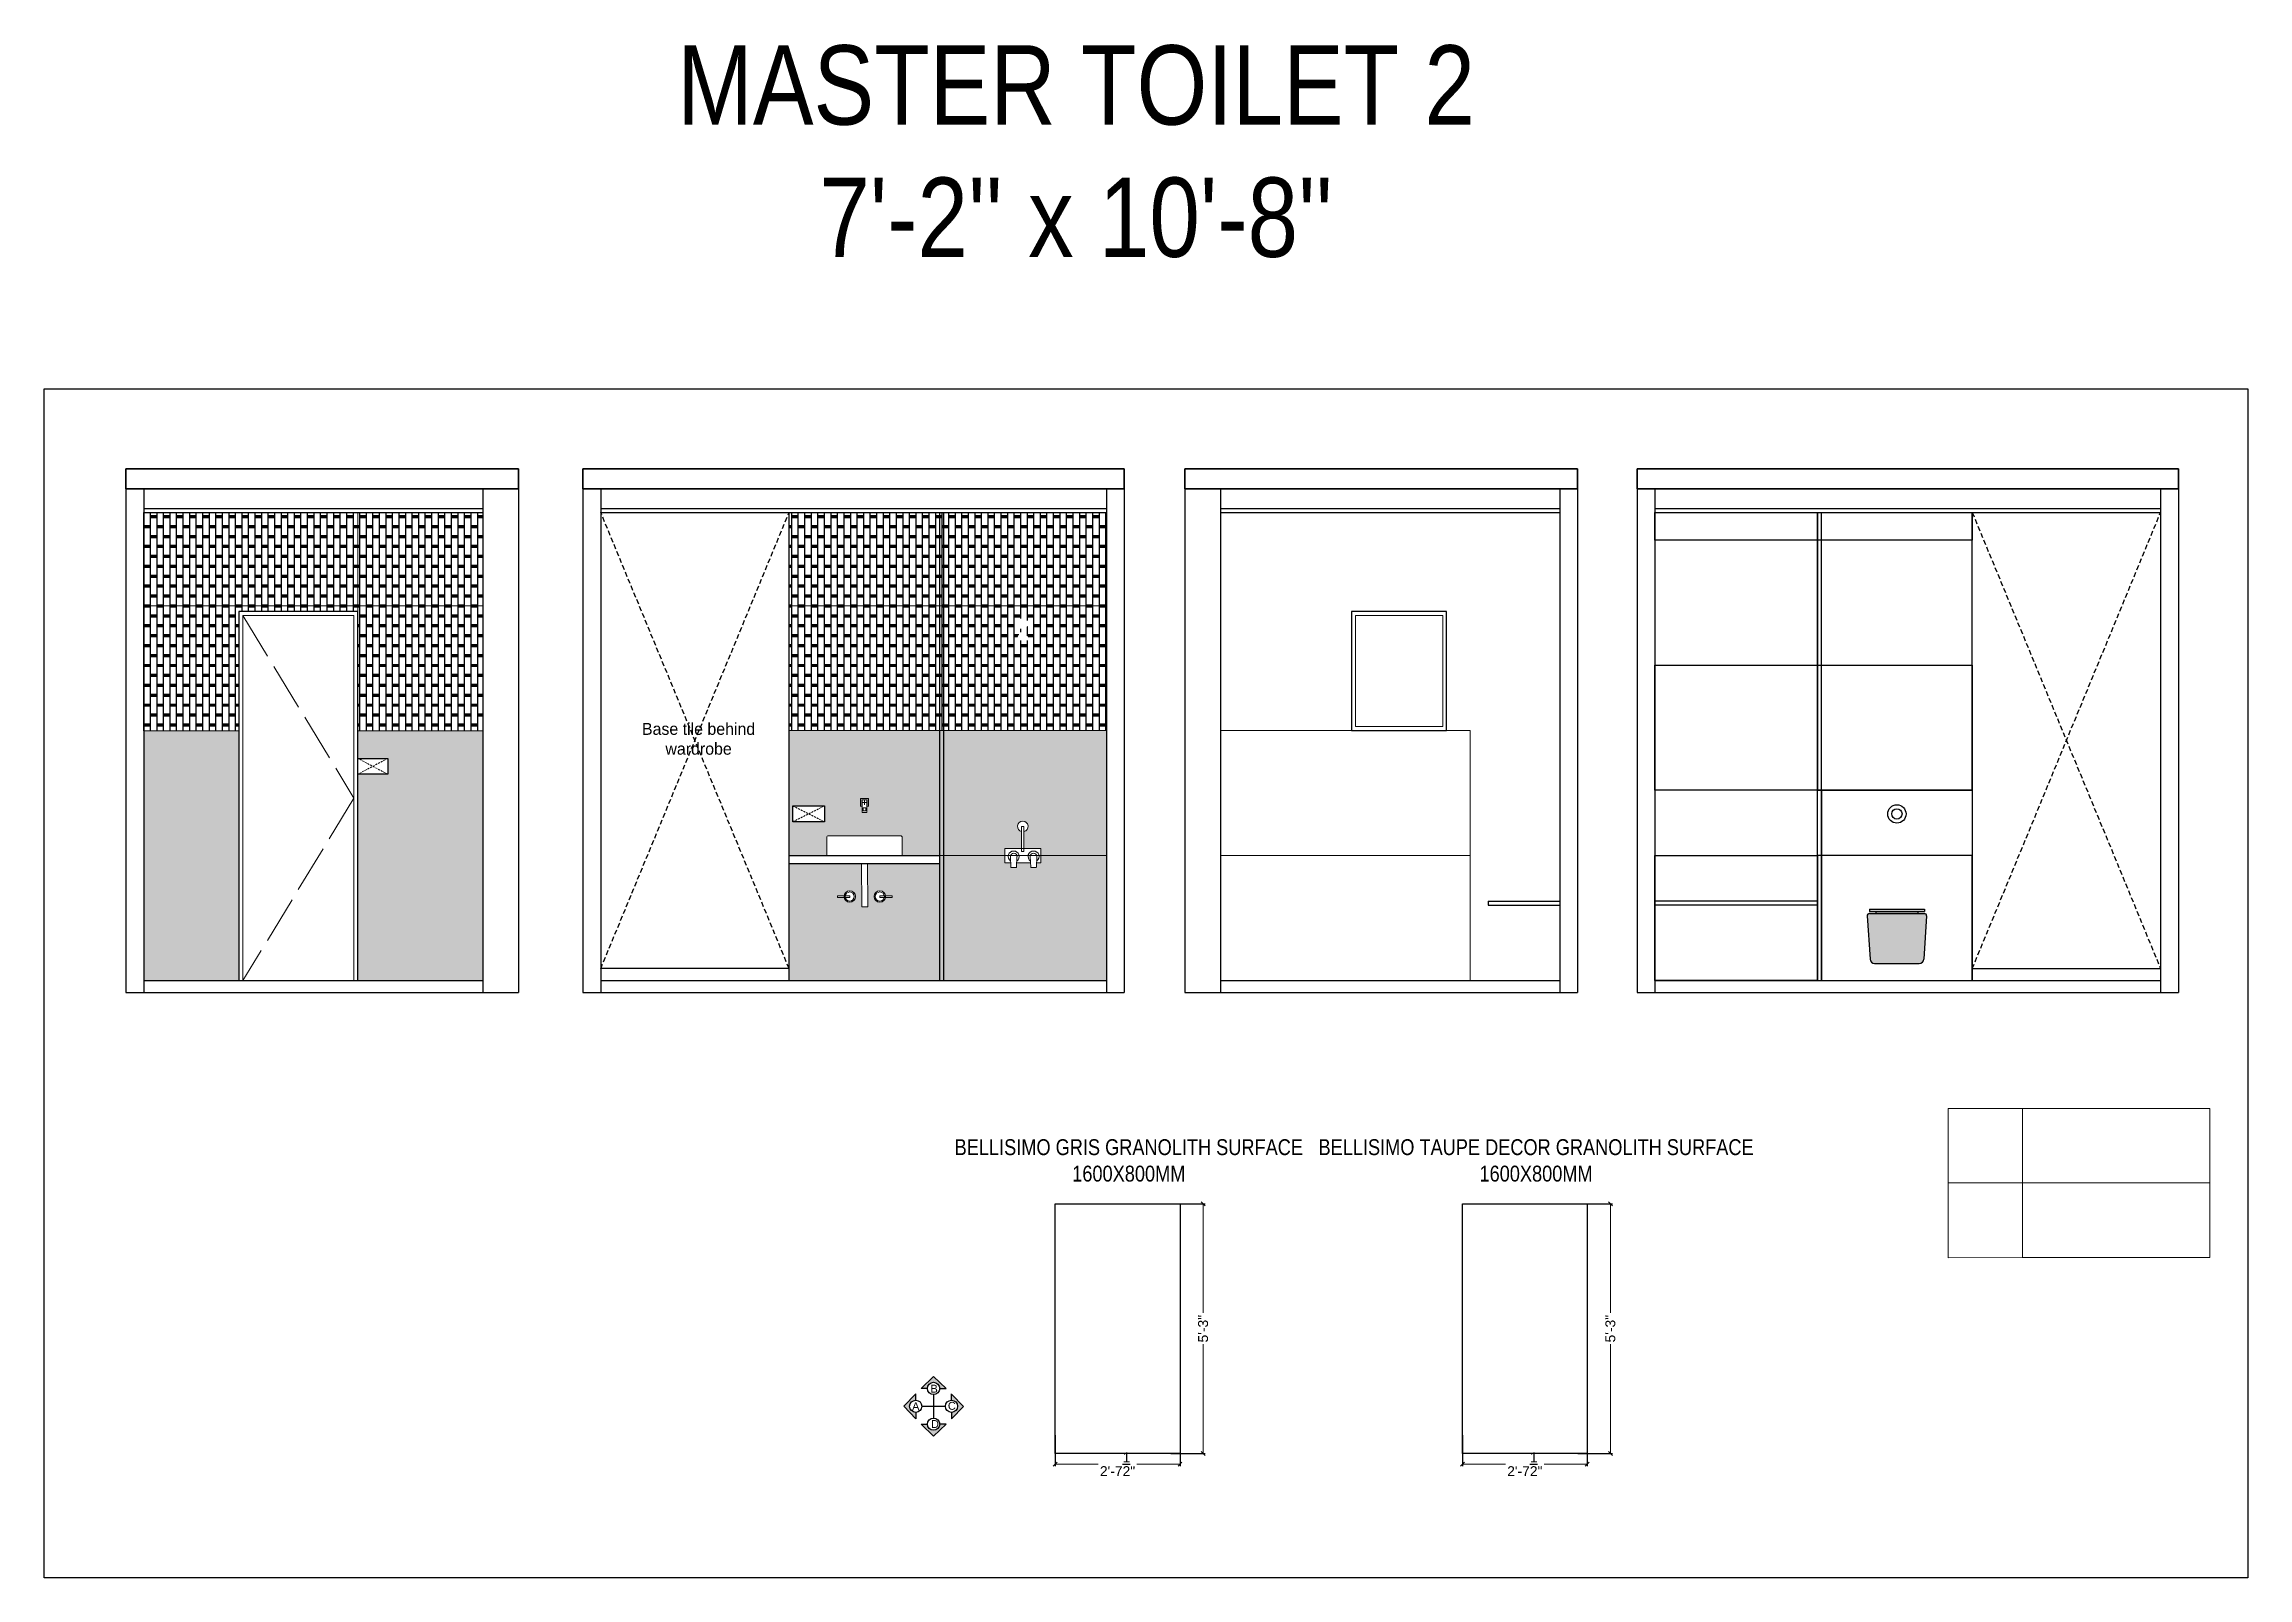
# Model space of a CAD drawing. Header units: millimetres. Extents: x 56222 to 3066687, y -650199 to -121287.
# Drawn here: x 149090 to 149646, y -185413 to -185026 of the extents above; entities that cross this region are included whole.
import ezdxf

# ---------------------------------------------------------------- set-up
doc = ezdxf.new("R2010")
doc.units = ezdxf.units.MM
doc.header["$MEASUREMENT"] = 0
doc.header["$PDMODE"] = 35
for name, pattern in [('ACAD_ISO02W100', [15, 12, -3]), ('DASHED', [0.75, 0.5, -0.25]), ('DASHED2', [0.375, 0.25, -0.125])]:
    doc.linetypes.add(name, pattern=pattern)
doc.layers.get('Defpoints').update_dxf_attribs({"color": 220})
for name, color, linetype, lineweight in [('dim05', 1, 'Continuous', 13), ('DIMENSIONS', 164, 'Continuous', 9), ('ELEC.', 5, 'Continuous', 20), ('FIRST FLOOR ( TEXT )', 7, 'Continuous', 9), ('Flooring', 253, 'Continuous', 30), ('FUR', 250, 'Continuous', 0), ('FURNITURE', 32, 'Continuous', 9), ('HACHA', 253, 'Continuous', 5), ('INT-MISCELLENOUS', 250, 'Continuous', 0), ('SECOND FLOOR ( TEXT )', 7, 'Continuous', 9), ('Text', 7, 'Continuous', 15), ('UTILITY', 48, 'Continuous', 9), ('wall', 7, 'Continuous', 30), ('XX~SLAB ( BEAM )~ ( DIM )', 7, 'Continuous', 9), ('XX~STR BEAM', 5, 'ACAD_ISO02W100', 9)]:
    doc.layers.add(name, color=color, linetype=linetype, lineweight=lineweight)
doc.layers.add('hatch', color=253, linetype='Continuous', lineweight=0, transparency=0.4)
doc.layers.add('SANIT', color=232, linetype='Continuous')
doc.layers.add('str coll', color=6, linetype='Continuous')
doc.styles.add('Arial', font='arial.ttf')
doc.styles.add("Cn_BT_0'-0", font='swissc.ttf')
doc.styles.add('DATE', font='swissc.ttf', dxfattribs={"height": 6.75})
doc.styles.add('KATHA', font='swissc.ttf')
doc.styles.get("Standard").update_dxf_attribs({"font": 'arial.ttf', "height": 6})
doc.dimstyles.new('ISO-25', dxfattribs={"dimtxt": 2.5, "dimasz": 1, "dimexe": 0.5, "dimexo": 1, "dimtad": 0, "dimdec": 1, "dimlunit": 4, "dimtxsty": 'Standard', "dimblk": 'OBLIQUE', "dimcen": 2.5, "dimclrd": 1, "dimclre": 1, "dimclrt": 5, "dimadec": 0, "dimazin": 0, "dimtfac": 1, "dimtdec": 1, "dimtmove": 0, "dimatfit": 3, "dimfxl": 1, "dimlwd": -1, "dimarcsym": 0})
pattern_1 = [(90, (-5360.7892, -4234.5419), (-1.65, 1e-16), []), (180, (-5360.7892, -4230.042), (-1.65, -2.5), [1.65, -1.65]), (180, (-5360.7892, -4230.542), (-1.65, -2.5), [1.65, -1.65]), (90, (-5361.0642, -4230.0419), (-1.65, 2.5), [-4.5, 0.5]), (90, (-5361.3392, -4230.0419), (-1.65, 2.5), [-4.5, 0.5]), (90, (-5361.6142, -4230.0419), (-1.65, 2.5), [-4.5, 0.5]), (90, (-5361.8892, -4230.0419), (-1.65, 2.5), [-4.5, 0.5]), (90, (-5362.1642, -4230.0419), (-1.65, 2.5), [-4.5, 0.5])]
pattern_2 = [(140, (-5360.7892, -4234.5419), (0.062752135, 0.7172601826), [0.075, -0.825]), (85, (-5360.7892, -4234.5419), (-0.7521921337, -0.1387513336), [0.06, -0.66]), (190.45144446, (-5360.78395, -4234.4821), (-0.689439991, 0.5785088467), [0.063740192, -0.701142112]), (136.1842, (-5360.9892, -4234.5419), (0.1655192808, 1.0672413307), [0.1125, -1.2375]), (186.6356355, (-5360.9754, -4234.4529), (-0.974118601, 0.9346619457), [0.095610342, -1.05171376]), (81.184164, (-5360.9892, -4234.5419), (-0.9741186003, 0.934661945), [0.09, -0.990000001]), (111, (-5360.9392, -4234.4419), (0.4026188907, 0.5969070521), [0.075, -0.825]), (56, (-5360.9392, -4234.4419), (-0.725150045, 0.243315332), [0.06, -0.66]), (161.45144474, (-5360.9056, -4234.3921), (-0.3225311528, 0.8402223767), [0.06374019, -0.701142112]), (127.5, (-5360.78918, -4234.54188), (-0.33289385383, 0.01215985532), [0, -0.652, 0, -0.67, 0, -0.6625]), (97.5, (-5360.7892, -4234.54188), (-0.3944117119, 0.26306953744), [0, -0.382, 0, -0.637, 0, -0.2525]), (57.5, (-5360.78918, -4234.76488), (0.02255487173, 0.53382243617), [0, -0.25, 0, -0.78, 0, -1.035]), (47.5, (-5360.7892, -4234.86488), (-0.1001049823, 0.5831861693), [0, -0.325, 0, -0.518, 0, -0.735])]

msp = doc.modelspace()

# ---------------------------------------------------------------- texts
at = {"layer": 'FIRST FLOOR ( TEXT )', "char_height": 4, "attachment_point": 5, "style": 'KATHA'}
for s, insert in [('BELLISIMO GRIS GRANOLITH SURFACE\\P1600X800MM', (149363.837, -185307.515)), ('BELLISIMO TAUPE DECOR GRANOLITH SURFACE\\P1600X800MM', (149466.522, -185307.515))]:
    msp.add_mtext(s, dxfattribs=dict(at, insert=insert))
at = {"layer": 'FUR', "lineweight": 20, "insert": (149236.001, -185197.229), "char_height": 3, "attachment_point": 1, "style": 'DATE'}
msp.add_mtext_dynamic_manual_height_columns('\\pxqc;{\\fCentury Gothic|b0|i0|c0|p34;Base tile behind wardrobe}', width=38.72533, gutter_width=1, heights=[0], dxfattribs=at)
at = {"layer": 'SECOND FLOOR ( TEXT )', "insert": (149350.556, -185053.234), "char_height": 20, "attachment_point": 5, "style": "Cn_BT_0'-0"}
msp.add_mtext("MASTER TOILET 2\\P7'-2'' x 10'-8''", dxfattribs=at)
at = {"layer": 'Text', "char_height": 1.983, "attachment_point": 1}
for s, insert in [('A', (149309.203, -185368.492)), ('B', (149313.834, -185364.037)), ('C', (149318.221, -185368.365)), ('D', (149313.966, -185372.95))]:
    msp.add_mtext_dynamic_manual_height_columns(s, width=4.36824, gutter_width=6.196, heights=[0], dxfattribs=dict(at, insert=insert))

# ---------------------------------------------------------------- blocks, each defined once
blk = doc.blocks.new('sda sdasd')
at = {"ltscale": 0.25, "true_color": 0xffffff}
h = blk.add_hatch(color=7, dxfattribs=at)
h.dxf.hatch_style = 1
h.paths.add_polyline_path([(46521.76, -32072.17, 0.433848), (46521.2, -32071.58), (46507.32, -32071.58, 0.433848), (46506.76, -32072.17), (46507.49, -32083.1, 0.394848), (46508.6, -32084.15), (46519.92, -32084.15, 0.394848), (46521.03, -32083.1)])
h.paths.add_polyline_path([(46521.2, -32070.46), (46507.32, -32070.46), (46507.32, -32071.02), (46521.2, -32071.02)])
h.paths.add_polyline_path([(46519.53, -32071.02), (46508.99, -32071.02), (46508.99, -32071.58), (46519.53, -32071.58)])
at = {"layer": 'SANIT'}
for p, q in [((46506.76, -32072.17), (46507.49, -32083.1)), ((46507.32, -32070.46), (46507.32, -32071.02)), ((46507.32, -32070.46), (46521.2, -32070.46)), ((46507.32, -32071.02), (46521.2, -32071.02)), ((46507.32, -32071.58), (46521.2, -32071.58)), ((46508.99, -32071.02), (46508.99, -32071.58)), ((46519.53, -32071.02), (46519.53, -32071.58)), ((46521.76, -32072.17), (46521.03, -32083.1)), ((46521.2, -32070.46), (46521.2, -32071.02)), ((46508.6, -32084.15), (46519.92, -32084.15))]:
    blk.add_line(p, q, dxfattribs=at)
for centre, radius, start, end in [((46507.32, -32072.14), 0.558, 90, 183.8141), ((46521.2, -32072.14), 0.558, 356.1859, 90), ((46508.6, -32083.03), 1.12, 183.8141, 270), ((46519.92, -32083.03), 1.12, 270, 356.1859)]:
    blk.add_arc(centre, radius, start, end, dxfattribs=at)
blk = doc.blocks.new('28')
at = {"layer": 'INT-MISCELLENOUS'}
for p, q in [((2734, 15226), (2801, 15226)), ((2734, 15158), (2734, 15225)), ((2747, 15158), (2734, 15158)), ((2744, 15215), (2744, 15169)), ((2744, 15214), (2744, 15170)), ((2791, 15215), (2745, 15215)), ((2745, 15214), (2745, 15170)), ((2746, 15213), (2745, 15191)), ((2745, 15190), (2745, 15169)), ((2745, 15169), (2745, 15169)), ((2745, 15169), (2747, 15169)), ((2790, 15215), (2746, 15215)), ((2790, 15215), (2746, 15215)), ((2746, 15213), (2748, 15212)), ((2746, 15168), (2747, 15168)), ((2746, 15168), (2747, 15168)), ((2789, 15213), (2747, 15213)), ((2747, 15166), (2747, 15105)), ((2748, 15212), (2748, 15105)), ((2788, 15192), (2748, 15192)), ((2756, 15143), (2756, 15122)), ((2778, 15145), (2758, 15145)), ((2758, 15120), (2778, 15120)), ((2763, 15192), (2773, 15192)), ((2768, 15212), (2768, 15172)), ((2780, 15122), (2780, 15143)), ((2788, 15212), (2790, 15213)), ((2788, 15105), (2788, 15212)), ((2789, 15169), (2790, 15169)), ((2789, 15168), (2791, 15168)), ((2789, 15168), (2790, 15168)), ((2789, 15168), (2790, 15168)), ((2789, 15105), (2789, 15166)), ((2801, 15158), (2789, 15158)), ((2791, 15191), (2790, 15213)), ((2790, 15169), (2790, 15169)), ((2791, 15170), (2791, 15214)), ((2791, 15169), (2791, 15190)), ((2792, 15169), (2792, 15215)), ((2792, 15170), (2792, 15214)), ((2802, 15225), (2802, 15158)), ((2788, 15104), (2748, 15104)), ((2748, 15104), (2748, 15104)), ((2788, 15104), (2788, 15104))]:
    blk.add_line(p, q, dxfattribs=at)
for centre, radius, start, end in [((2734, 15225), 0.5, 90, 180), ((2734, 15158), 0.5, 180, 270), ((2745, 15215), 0.5, 90, 180), ((2746, 15214), 1.75, 90, 180), ((2746, 15170), 1.75, 180, 270), ((2745, 15169), 0.5, 180, 270), ((2746, 15214), 1.54, 90, 180), ((2745, 15190), 0.5, 176.8709, 180.0001), ((2746, 15170), 1.54, 180, 270), ((2745, 15169), 0.5, 180.0001, 270), ((2747, 15213), 0.5, 90, 176.8709), ((2789, 15213), 0.5, 3.1291, 90), ((2790, 15214), 1.75, 0, 90), ((2790, 15214), 1.54, 0, 90), ((2790, 15170), 1.75, 270, 0), ((2790, 15170), 1.54, 270, 0), ((2790, 15169), 0.5, 270, 359.9999), ((2791, 15215), 0.5, 0, 90), ((2790, 15190), 0.5, 0, 3.1291), ((2791, 15169), 0.5, 270, 0), ((2801, 15225), 0.5, 0, 90), ((2801, 15158), 0.5, 270, 0), ((2748, 15105), 0.5, 180, 270), ((2788, 15105), 0.5, 270, 0)]:
    blk.add_arc(centre, radius, start, end, dxfattribs=at)
blk.add_ellipse((2789, 15166), major_axis=(0, -3.5), ratio=0.087489, start_param=4.267199, end_param=4.712542, dxfattribs=at)
for points, knots in [([(2747, 15169), (2747, 15169), (2747, 15169), (2747, 15169), (2747, 15168), (2747, 15167), (2747, 15167), (2747, 15166)], [0.1341546, 0.1341546, 0.1341546, 0.1341546, 0.2729105, 0.4084535, 0.5742392, 0.7712264, 1, 1, 1, 1]), ([(2756, 15143), (2756, 15143), (2756, 15144), (2756, 15144), (2757, 15145), (2757, 15145), (2758, 15145)], [0, 0, 0, 0, 0.263778, 0.516477, 0.767899, 1, 1, 1, 1]), ([(2758, 15120), (2757, 15120), (2757, 15120), (2756, 15121), (2756, 15122), (2756, 15122), (2756, 15122)], [0, 0, 0, 0, 0.263778, 0.516477, 0.767899, 1, 1, 1, 1]), ([(2778, 15145), (2778, 15145), (2779, 15145), (2780, 15144), (2780, 15144), (2780, 15143), (2780, 15143)], [0, 0, 0, 0, 0.263778, 0.516477, 0.767899, 1, 1, 1, 1]), ([(2780, 15122), (2780, 15122), (2780, 15121), (2780, 15121), (2779, 15120), (2778, 15120), (2778, 15120)], [0, 0, 0, 0, 0.263778, 0.516477, 0.767899, 1, 1, 1, 1]), ([(2789, 15168), (2789, 15168), (2789, 15168), (2789, 15169), (2789, 15169), (2789, 15169), (2789, 15169), (2789, 15169)], [0, 0, 0, 0, 0.01693, 0.2332864, 0.4356781, 0.6238469, 0.7791071, 0.7791071, 0.7791071, 0.7791071])]:
    blk.add_open_spline(points, degree=3, knots=knots, dxfattribs=at)
blk = doc.blocks.new('404COK-E')
for p, q in [((0.82, 0, 1), (0.7, -2.68, 1)), ((-0.82, 0, 1), (-0.7, -2.68, 1)), ((-0.57, -2.8, 1), (0.57, -2.8, 1))]:
    blk.add_line(p, q)
for centre, radius, start, end in [((0, 0, 1), 1.38, 304.096, 235.904), ((0, 0, 1), 0.824, 0, 180), ((-0.57, -2.68, 1), 0.125, 180, 270), ((0.57, -2.68, 1), 0.125, 270, 0)]:
    blk.add_arc(centre, radius, start, end)
blk = doc.blocks.new('_Oblique')
at = {"layer": 'wall', "color": 0, "lineweight": -2}
blk.add_line((-0.5, -0.5), (0.5, 0.5), dxfattribs=at)
blk = doc.blocks.new('*D775')
at = {"layer": 'Defpoints', "color": 0, "lineweight": 25, "transparency": 16777216}
for p in [(149373.4, -185318.42), (149373.4, -185381.37), (149382.58, -185381.37)]:
    blk.add_point(p, dxfattribs=at)
at = {"layer": 'dim05', "color": 1, "linetype": 'Continuous', "lineweight": -2, "transparency": 16777216}
for p, q in [((149374.4, -185318.42), (149383.08, -185318.42)), ((149374.4, -185381.37), (149383.08, -185381.37))]:
    blk.add_line(p, q, dxfattribs=at)
at = {"layer": 'dim05', "color": 1, "linetype": 'Continuous', "transparency": 16777216}
for p, q in [((149382.58, -185318.42), (149382.58, -185345.95)), ((149382.58, -185381.37), (149382.58, -185353.84))]:
    blk.add_line(p, q, dxfattribs=at)
at = {"layer": 'dim05', "color": 1, "transparency": 16777216}
for p, rotation in [((149382.58, -185318.42), 90), ((149382.58, -185381.37), 270)]:
    blk.add_blockref('_Oblique', p, dxfattribs=dict(at, rotation=rotation))
at = {"layer": 'dim05', "color": 5, "lineweight": 25, "transparency": 16777216, "insert": (149382.58, -185349.9), "char_height": 2.5, "attachment_point": 5, "rotation": 90, "style": 'Arial'}
blk.add_mtext('5\'-3"', dxfattribs=at)
blk = doc.blocks.new('*D776')
at = {"layer": 'Defpoints', "color": 0, "lineweight": 25, "transparency": 16777216}
for p in [(149345.26, -185375.71), (149376.75, -185375.71), (149376.75, -185384.07)]:
    blk.add_point(p, dxfattribs=at)
at = {"layer": 'dim05', "color": 1, "linetype": 'Continuous', "lineweight": -2, "transparency": 16777216}
for p, q in [((149345.26, -185376.71), (149345.26, -185384.57)), ((149376.75, -185376.71), (149376.75, -185384.57))]:
    blk.add_line(p, q, dxfattribs=at)
at = {"layer": 'dim05', "color": 1, "linetype": 'Continuous', "transparency": 16777216}
for p, q in [((149345.26, -185384.07), (149356.12, -185384.07)), ((149376.75, -185384.07), (149365.88, -185384.07))]:
    blk.add_line(p, q, dxfattribs=at)
at = {"layer": 'dim05', "color": 1, "transparency": 16777216, "rotation": 180}
blk.add_blockref('_Oblique', (149345.26, -185384.07), dxfattribs=at)
at = {"layer": 'dim05', "color": 1, "transparency": 16777216}
blk.add_blockref('_Oblique', (149376.75, -185384.07), dxfattribs=at)
at = {"layer": 'dim05', "color": 5, "lineweight": 25, "transparency": 16777216, "insert": (149361, -185384.07), "char_height": 2.5, "attachment_point": 5, "style": 'Arial'}
blk.add_mtext('2\'-7{\\H1x;\\S1/2;}"', dxfattribs=at)
blk = doc.blocks.new('*D777')
at = {"layer": 'Defpoints', "color": 0, "lineweight": 25, "transparency": 16777216}
for p in [(149476.08, -185318.42), (149476.08, -185381.37), (149485.27, -185381.37)]:
    blk.add_point(p, dxfattribs=at)
at = {"layer": 'dim05', "color": 1, "linetype": 'Continuous', "lineweight": -2, "transparency": 16777216}
for p, q in [((149477.08, -185318.42), (149485.77, -185318.42)), ((149477.08, -185381.37), (149485.77, -185381.37))]:
    blk.add_line(p, q, dxfattribs=at)
at = {"layer": 'dim05', "color": 1, "linetype": 'Continuous', "transparency": 16777216}
for p, q in [((149485.27, -185318.42), (149485.27, -185345.95)), ((149485.27, -185381.37), (149485.27, -185353.84))]:
    blk.add_line(p, q, dxfattribs=at)
at = {"layer": 'dim05', "color": 1, "transparency": 16777216}
for p, rotation in [((149485.27, -185318.42), 90), ((149485.27, -185381.37), 270)]:
    blk.add_blockref('_Oblique', p, dxfattribs=dict(at, rotation=rotation))
at = {"layer": 'dim05', "color": 5, "lineweight": 25, "transparency": 16777216, "insert": (149485.27, -185349.9), "char_height": 2.5, "attachment_point": 5, "rotation": 90, "style": 'Arial'}
blk.add_mtext('5\'-3"', dxfattribs=at)
blk = doc.blocks.new('*D778')
at = {"layer": 'Defpoints', "color": 0, "lineweight": 25, "transparency": 16777216}
for p in [(149447.94, -185375.71), (149479.44, -185375.71), (149479.44, -185384.07)]:
    blk.add_point(p, dxfattribs=at)
at = {"layer": 'dim05', "color": 1, "linetype": 'Continuous', "lineweight": -2, "transparency": 16777216}
for p, q in [((149447.94, -185376.71), (149447.94, -185384.57)), ((149479.44, -185376.71), (149479.44, -185384.57))]:
    blk.add_line(p, q, dxfattribs=at)
at = {"layer": 'dim05', "color": 1, "linetype": 'Continuous', "transparency": 16777216}
for p, q in [((149447.94, -185384.07), (149458.81, -185384.07)), ((149479.44, -185384.07), (149468.57, -185384.07))]:
    blk.add_line(p, q, dxfattribs=at)
at = {"layer": 'dim05', "color": 1, "transparency": 16777216, "rotation": 180}
blk.add_blockref('_Oblique', (149447.94, -185384.07), dxfattribs=at)
at = {"layer": 'dim05', "color": 1, "transparency": 16777216}
blk.add_blockref('_Oblique', (149479.44, -185384.07), dxfattribs=at)
at = {"layer": 'dim05', "color": 5, "lineweight": 25, "transparency": 16777216, "insert": (149463.69, -185384.07), "char_height": 2.5, "attachment_point": 5, "style": 'Arial'}
blk.add_mtext('2\'-7{\\H1x;\\S1/2;}"', dxfattribs=at)

# ---------------------------------------------------------------- dimensions: what is measured, and where the dimension line sits
at = {"layer": 'dim05', "color": 27, "lineweight": 25, "true_color": 0x7d5120}
for base, p1, p2, picture, middle in [((149382.584, -185381.371), (149373.397, -185318.421), (149373.397, -185381.371), '*D775', (149382.584, -185349.896)), ((149485.269, -185381.371), (149476.082, -185318.421), (149476.082, -185381.371), '*D777', (149485.269, -185349.896))]:
    dim = msp.add_linear_dim(base=base, p1=p1, p2=p2, angle=90, dimstyle='ISO-25', override={"dimdec": 0, "dimtxsty": 'Arial', "dimtmove": 1}, dxfattribs=at)
    dim.commit()
    dim.dimension.update_dxf_attribs({"geometry": picture, "text_midpoint": middle})
for base, p1, p2, picture, middle in [((149376.752, -185384.067), (149345.256, -185375.714), (149376.752, -185375.714), '*D776', (149361.004, -185384.067)), ((149479.437, -185384.067), (149447.941, -185375.714), (149479.437, -185375.714), '*D778', (149463.689, -185384.067))]:
    dim = msp.add_linear_dim(base=base, p1=p1, p2=p2, dimstyle='ISO-25', override={"dimdec": 2, "dimtxsty": 'Arial', "dimtmove": 1}, dxfattribs=at)
    dim.commit()
    dim.dimension.update_dxf_attribs({"geometry": picture, "text_midpoint": middle})

# ---------------------------------------------------------------- hatches: boundary and pattern name
at = {"layer": 'hatch', "linetype": 'Continuous', "lineweight": 25, "true_color": 0xaf7d28}
h = msp.add_hatch(dxfattribs=at)
h.set_pattern_fill('BRSTONE', color=45, scale=5, angle=90)
h.set_pattern_definition(pattern_1)
h.paths.add_polyline_path([(149169.471, -185144.157), (149115.471, -185144.157), (149115.471, -185167.711), (149169.471, -185167.711)])
h = msp.add_hatch(dxfattribs=at)
h.set_pattern_fill('BRSTONE', color=45, scale=5, angle=90)
h.set_pattern_definition(pattern_1)
h.paths.add_polyline_path([(149200.971, -185144.157), (149169.471, -185144.157), (149169.471, -185167.711), (149200.971, -185167.711)])
h.paths.add_polyline_path([(149200.971, -185167.711), (149169.471, -185167.711), (149169.471, -185199.207), (149200.971, -185199.207)])
h.paths.add_polyline_path([(149139.471, -185169.157), (149169.471, -185169.157), (149169.471, -185167.711), (149115.471, -185167.711), (149115.471, -185199.207), (149139.471, -185199.207)])
h = msp.add_hatch(dxfattribs=at)
h.set_pattern_fill('BRSTONE', color=45, scale=5, angle=90)
h.set_pattern_definition(pattern_1)
h.paths.add_polyline_path([(149316.195, -185144.157), (149278.195, -185144.157), (149278.195, -185167.669), (149316.195, -185167.669)])
h.paths.add_polyline_path([(149358.195, -185144.157), (149317.195, -185144.157), (149317.195, -185167.669), (149358.195, -185167.669)])
h.paths.add_polyline_path([(149358.195, -185167.669), (149317.195, -185167.669), (149317.195, -185199.165), (149358.195, -185199.165)])
h.paths.add_polyline_path([(149339.126, -185176.455), (149335.093, -185176.455), (149336.637, -185174.282), (149336.637, -185173.535, -5.8284271), (149337.583, -185173.535), (149337.583, -185174.282)], flags=16)
h.paths.add_polyline_path([(149316.195, -185167.669), (149278.195, -185167.669), (149278.195, -185199.165), (149316.195, -185199.165)])
h = msp.add_hatch(dxfattribs=at)
h.set_pattern_fill('BRSTONE', color=45, scale=5, angle=90)
h.set_pattern_definition(pattern_1)
h.paths.add_polyline_path([(149317.195, -185167.669), (149316.195, -185167.669), (149316.195, -185199.165), (149317.195, -185199.165)])
h.paths.add_polyline_path([(149317.195, -185144.157), (149316.195, -185144.157), (149316.195, -185167.669), (149317.195, -185167.669)])
at = {"layer": 'hatch', "linetype": 'Continuous', "lineweight": 25, "true_color": 0xc7c8ca}
h = msp.add_hatch(dxfattribs=at)
h.set_pattern_fill('AR-CONC', color=9, scale=0.1, angle=90)
h.set_pattern_definition(pattern_2)
h.paths.add_polyline_path([(149200.971, -185199.207), (149169.475, -185199.207), (149169.475, -185206.157), (149176.971, -185206.157), (149176.971, -185210.157), (149169.475, -185210.157), (149169.475, -185262.157), (149200.971, -185262.157)])
h.paths.add_polyline_path([(149139.471, -185199.207), (149115.471, -185199.207), (149115.471, -185262.157), (149139.471, -185262.157)])
h = msp.add_hatch(dxfattribs=at)
h.set_pattern_fill('AR-CONC', color=9, scale=0.1, angle=90)
h.set_pattern_definition(pattern_2)
h.paths.add_polyline_path([(149358.195, -185199.165), (149317.195, -185199.165), (149317.195, -185230.661), (149332.577, -185230.661), (149332.577, -185228.854), (149336.809, -185228.854), (149336.809, -185224.596, -8.6729283), (149337.41, -185224.596), (149337.41, -185228.854), (149341.642, -185228.854), (149341.642, -185230.661), (149358.195, -185230.661)])
h.paths.add_polyline_path([(149316.195, -185199.165), (149278.195, -185199.165), (149278.195, -185230.661), (149287.678, -185230.661), (149287.678, -185226.159, -0.4142136), (149288.178, -185225.659), (149306.212, -185225.659, -0.4142136), (149306.712, -185226.159), (149306.712, -185230.661), (149316.195, -185230.661)])
h.paths.add_polyline_path([(149298.195, -185218.252), (149297.802, -185218.252), (149297.802, -185219.823), (149296.609, -185219.823), (149296.588, -185219.823), (149296.588, -185218.252), (149296.195, -185218.252), (149296.195, -185216.252), (149298.195, -185216.252)], flags=16)
h.paths.add_polyline_path([(149296.527, -185216.564, 1.3791806), (149296.508, -185216.584, -0.1384737)], flags=0)
h.paths.add_polyline_path([(149296.507, -185216.609), (149296.501, -185216.609), (149296.501, -185216.613), (149296.507, -185216.613)], flags=0)
h.paths.add_polyline_path([(149297.891, -185217.947), (149297.795, -185217.947), (149297.795, -185217.252), (149296.595, -185217.252), (149296.529, -185217.933, -1), (149296.5, -185217.933), (149296.5, -185216.556), (149297.891, -185216.556)], flags=0)
h.paths.add_polyline_path([(149296.52, -185217.854, 0.4212853), (149296.513, -185217.928), (149296.52, -185217.928)], flags=0)
h.paths.add_polyline_path([(149297.87, -185217.288), (149297.834, -185216.627, 0.3983068), (149297.819, -185216.613), (149296.571, -185216.613, 1.0215293), (149296.571, -185216.642), (149296.556, -185216.627), (149296.555, -185216.654, -1.0243122), (149296.552, -185216.564), (149297.838, -185216.564), (149297.838, -185216.558), (149297.83, -185216.558), (149297.83, -185216.558, -0.3170988), (149297.883, -185216.585), (149297.883, -185217.894), (149297.889, -185217.894), (149297.87, -185217.289, 0.0136541)], flags=0)
h.paths.add_polyline_path([(149297.87, -185217.934), (149297.87, -185217.913, -0.4142132), (149297.856, -185217.928), (149297.804, -185217.928), (149297.804, -185217.933, 0.3679305)], flags=0)
h.paths.add_polyline_path([(149297.555, -185219.353), (149296.835, -185219.353), (149296.835, -185218.632), (149297.555, -185218.632)], flags=0)
h.paths.add_polyline_path([(149287.101, -185218.157), (149287.101, -185222.157), (149279.101, -185222.157), (149279.101, -185218.157)], flags=16)
h.paths.add_polyline_path([(149358.195, -185230.661), (149341.642, -185230.661), (149341.642, -185232.468), (149340.576, -185232.468), (149340.524, -185233.564, -0.4142136), (149340.399, -185233.689), (149339.251, -185233.689, -0.3871275), (149339.127, -185233.576), (149339.075, -185232.468), (149335.576, -185232.468), (149335.524, -185233.564, -0.4142136), (149335.399, -185233.689), (149334.251, -185233.689, -0.3871275), (149334.127, -185233.576), (149334.075, -185232.468), (149332.577, -185232.468), (149332.577, -185230.661), (149317.195, -185230.661), (149317.195, -185262.157), (149358.195, -185262.157)])
h.paths.add_polyline_path([(149316.195, -185232.661), (149297.951, -185232.661), (149298.029, -185243.544), (149296.517, -185243.544), (149296.439, -185232.661), (149278.195, -185232.661), (149278.195, -185262.157), (149316.195, -185262.157)])
h.paths.add_polyline_path([(149304.133, -185241.185), (149302.471, -185241.185, -0.9305321), (149299.629, -185240.98, -0.9305321), (149302.471, -185240.775), (149304.133, -185240.775)], flags=16)
h.paths.add_polyline_path([(149299.914, -185240.98, -1), (149302.2, -185240.98, -1)], flags=0)
h.paths.add_polyline_path([(149292.075, -185241.185), (149290.413, -185241.185), (149290.413, -185240.775), (149292.075, -185240.775, -0.9305321), (149294.917, -185240.98, -0.9305321)], flags=16)
h.paths.add_polyline_path([(149292.346, -185240.98, -1), (149294.631, -185240.98, -1)], flags=0)
h = msp.add_hatch(dxfattribs=at)
h.set_pattern_fill('AR-CONC', color=9, scale=0.1, angle=90)
h.set_pattern_definition(pattern_2)
h.paths.add_polyline_path([(149317.195, -185230.661), (149316.195, -185230.661), (149316.195, -185262.157), (149317.195, -185262.157)])
h.paths.add_polyline_path([(149317.195, -185199.165), (149316.195, -185199.165), (149316.195, -185230.661), (149317.195, -185230.661)])
at = {"layer": 'Text', "true_color": 0x939598}
h = msp.add_hatch(color=252, dxfattribs=at)
h.dxf.hatch_style = 1
h.paths.add_polyline_path([(149322.157, -185369.52), (149319.133, -185366.372), (149319.133, -185367.982, -1), (149319.133, -185371.057), (149319.133, -185372.667)])
h.paths.add_polyline_path([(149317.768, -185374.031), (149316.159, -185374.031, -0.4142136), (149314.621, -185375.569, -0.4142136), (149313.084, -185374.031), (149311.474, -185374.031), (149314.621, -185377.056)])
h.paths.add_polyline_path([(149310.11, -185372.667), (149310.11, -185371.057, -1), (149310.11, -185367.982), (149310.11, -185366.372), (149307.085, -185369.52)])
h.paths.add_polyline_path([(149314.621, -185363.471, -0.4142136), (149316.159, -185365.008), (149317.768, -185365.008), (149314.621, -185361.984), (149311.474, -185365.008), (149313.084, -185365.008, -0.4142136)])

# ---------------------------------------------------------------- linework, layer by layer
at = {"color": 6, "lineweight": 30}
for p, q in [((149115.471, -185143.157), (149200.971, -185143.157)), ((149115.471, -185144.157), (149200.971, -185144.157)), ((149230.695, -185143.157), (149358.195, -185143.157)), ((149230.695, -185144.157), (149358.195, -185144.157)), ((149386.979, -185143.157), (149472.479, -185143.157)), ((149386.979, -185144.157), (149472.479, -185144.157)), ((149496.504, -185143.157), (149624.004, -185143.157)), ((149496.504, -185144.157), (149624.004, -185144.157))]:
    msp.add_line(p, q, dxfattribs=at)
at = {"color": 3, "lineweight": 30, "ltscale": 0.25}
for radius in [2.304, 1.304]:
    msp.add_circle((149557.504, -185220.157), radius, dxfattribs=at)
at = {"layer": 'dim05', "color": 1, "lineweight": 35}
for p, q in [((149110.971, -185133.157), (149209.971, -185133.157)), ((149110.971, -185133.157), (149110.971, -185138.217)), ((149209.971, -185133.157), (149209.971, -185138.217)), ((149226.195, -185133.157), (149362.695, -185133.157)), ((149226.195, -185133.157), (149226.195, -185138.217)), ((149362.695, -185133.157), (149362.695, -185138.217)), ((149377.979, -185133.157), (149476.979, -185133.157)), ((149377.979, -185133.157), (149377.979, -185138.217, -0.126)), ((149476.979, -185133.157), (149476.979, -185138.217, -0.126)), ((149492.004, -185133.157), (149628.504, -185133.157)), ((149492.004, -185133.157), (149492.004, -185138.217)), ((149628.504, -185133.157), (149628.504, -185138.217)), ((149110.971, -185138.217), (149209.971, -185138.217)), ((149226.195, -185138.217), (149362.695, -185138.217)), ((149377.979, -185138.217), (149476.979, -185138.217)), ((149492.004, -185138.217), (149628.504, -185138.217))]:
    msp.add_line(p, q, dxfattribs=at)
at = {"layer": 'DIMENSIONS', "color": 18, "lineweight": 30, "true_color": 0x000000}
for p, q in [((149314.621, -185361.932), (149311.474, -185364.957)), ((149314.621, -185361.932), (149317.768, -185364.957)), ((149307.085, -185369.468), (149310.11, -185366.321)), ((149310.11, -185367.931), (149310.11, -185366.321)), ((149313.084, -185364.957), (149311.474, -185364.957)), ((149316.159, -185364.957), (149317.768, -185364.957)), ((149319.133, -185367.931), (149319.133, -185366.321)), ((149322.157, -185369.52), (149319.133, -185366.372)), ((149307.085, -185369.468), (149310.11, -185372.616)), ((149310.11, -185371.006), (149310.11, -185372.616))]:
    msp.add_line(p, q, dxfattribs=at)
at = {"layer": 'Flooring', "ltscale": 4}
for p, q in [((149115.471, -185262.157), (149200.971, -185262.157)), ((149230.695, -185262.157), (149358.195, -185262.157)), ((149386.979, -185262.157), (149472.479, -185262.157)), ((149496.504, -185262.157), (149624.004, -185262.157))]:
    msp.add_line(p, q, dxfattribs=at)
at = {"layer": 'FURNITURE', "lineweight": 30}
for p, q in [((149278.195, -185262.157, -0.126), (149278.195, -185144.157, -0.126)), ((149576.504, -185214.157), (149576.504, -185144.157)), ((149454.479, -185242.157, -0.126), (149472.479, -185242.157, -0.126)), ((149454.479, -185242.157, -0.126), (149454.479, -185243.157, -0.126)), ((149454.479, -185243.157, -0.126), (149472.479, -185243.157, -0.126)), ((149537.504, -185242.157, -0.126), (149496.504, -185242.157, -0.126)), ((149537.504, -185243.157, -0.126), (149496.504, -185243.157, -0.126)), ((149278.195, -185259.157), (149230.695, -185259.157)), ((149576.504, -185259.157, -0.126), (149624.004, -185259.157))]:
    msp.add_line(p, q, dxfattribs=at)
at = {"layer": 'FURNITURE', "color": 9, "linetype": 'ACAD_ISO02W100', "lineweight": 5, "true_color": 0xc7c8ca}
for p, q in [((149140.471, -185170.157), (149168.471, -185216.157)), ((149168.471, -185216.157), (149140.471, -185262.157))]:
    msp.add_line(p, q, dxfattribs=at)
at = {"layer": 'FURNITURE', "color": 8}
for points in [[(149169.471, -185167.711), (149169.471, -185144.157), (149115.471, -185144.157), (149115.471, -185167.711)], [(149169.471, -185167.711), (149169.471, -185144.157), (149200.971, -185144.157), (149200.971, -185167.711)], [(149169.471, -185167.711), (149169.471, -185199.207), (149200.971, -185199.207), (149200.971, -185167.711)], [(149169.475, -185199.207), (149200.971, -185199.207), (149200.971, -185262.157), (149169.475, -185262.157)], [(149449.929, -185230.661), (149449.929, -185199.165), (149386.979, -185199.165), (149386.979, -185230.661)], [(149449.929, -185230.661), (149449.929, -185262.157), (149386.979, -185262.157), (149386.979, -185230.661)]]:
    msp.add_lwpolyline(points, close=True, dxfattribs=at)
at = {"layer": 'FURNITURE', "color": 8, "elevation": -0.126}
for points in [[(149317.195, -185167.669), (149317.195, -185144.157), (149278.195, -185144.157), (149278.195, -185167.669)], [(149317.195, -185167.669), (149317.195, -185144.157), (149358.195, -185144.157), (149358.195, -185167.669)], [(149317.195, -185167.669), (149317.195, -185199.165), (149278.195, -185199.165), (149278.195, -185167.669)], [(149317.195, -185167.669), (149317.195, -185199.165), (149358.195, -185199.165), (149358.195, -185167.669)], [(149317.195, -185230.661), (149317.195, -185199.165), (149278.195, -185199.165), (149278.195, -185230.661)], [(149317.195, -185230.661), (149317.195, -185199.165), (149358.195, -185199.165), (149358.195, -185230.661)], [(149317.195, -185230.661), (149317.195, -185262.157), (149278.195, -185262.157), (149278.195, -185230.661)], [(149317.195, -185230.661), (149317.195, -185262.157), (149358.195, -185262.157), (149358.195, -185230.661)]]:
    msp.add_lwpolyline(points, close=True, dxfattribs=at)
at = {"layer": 'FURNITURE', "color": 8}
for points in [[(149139.471, -185199.207), (149115.471, -185199.207), (149115.471, -185167.711), (149169.471, -185167.711), (149169.471, -185199.207)], [(149139.471, -185262.157), (149115.471, -185262.157), (149115.471, -185199.207), (149139.471, -185199.207)]]:
    msp.add_lwpolyline(points, dxfattribs=at)
at = {"layer": 'FURNITURE'}
for points in [[(149570.431, -185313.176), (149570.431, -185294.426), (149589.187, -185294.426), (149589.187, -185313.176)], [(149636.431, -185313.176), (149636.431, -185294.426), (149589.187, -185294.426), (149589.187, -185313.176)], [(149570.431, -185313.218), (149570.431, -185332.009), (149589.187, -185331.926), (149589.187, -185313.135)], [(149636.431, -185313.176), (149636.431, -185331.926), (149589.187, -185331.926), (149589.187, -185313.176)]]:
    msp.add_lwpolyline(points, close=True, dxfattribs=at)
at = {"layer": 'HACHA', "color": 5, "lineweight": 30}
for p, q in [((149316.195, -185262.157, -0.126), (149316.195, -185144.157, -0.126)), ((149317.195, -185262.157, -0.126), (149317.195, -185144.157, -0.126)), ((149537.504, -185262.157, -0.126), (149537.504, -185144.157, -0.126)), ((149538.504, -185262.157, -0.126), (149538.504, -185144.157, -0.126))]:
    msp.add_line(p, q, dxfattribs=at)
at = {"layer": 'str coll', "color": 252, "lineweight": 5, "true_color": 0x939598, "elevation": -0.126}
for points in [[(149296.439, -185232.661), (149297.951, -185232.661), (149298.029, -185243.544), (149296.517, -185243.544)], [(149293.488, -185240.775), (149290.413, -185240.775), (149290.413, -185241.185), (149293.488, -185241.185)], [(149301.057, -185240.775), (149304.133, -185240.775), (149304.133, -185241.185), (149301.057, -185241.185)]]:
    msp.add_lwpolyline(points, close=True, dxfattribs=at)
at = {"layer": 'str coll', "color": 252, "lineweight": 5, "true_color": 0x939598}
for centre, radius in [((149293.488, -185240.98, -0.126), 1.429), ((149293.488, -185240.98, -0.126), 1.143), ((149301.057, -185240.98, -0.126), 1.429), ((149301.057, -185240.98, -0.126), 1.143)]:
    msp.add_circle(centre, radius, dxfattribs=at)
at = {"layer": 'Text', "color": 18, "lineweight": 30, "true_color": 0x000000}
for p, q in [((149314.621, -185366.494), (149314.621, -185372.442)), ((149322.157, -185369.52), (149319.133, -185372.667)), ((149319.133, -185371.006), (149319.133, -185372.616))]:
    msp.add_line(p, q, dxfattribs=at)
for points in [[(149314.621, -185377.005), (149311.475, -185373.978), (149313.084, -185373.979)], [(149311.647, -185369.468), (149317.595, -185369.468)], [(149314.621, -185377.005), (149317.767, -185373.978), (149316.159, -185373.979)]]:
    msp.add_lwpolyline(points, dxfattribs=at)
for centre in [(149310.11, -185369.468), (149314.621, -185364.957), (149319.133, -185369.468), (149314.621, -185373.98)]:
    msp.add_circle(centre, 1.538, dxfattribs=at)
at = {"layer": 'UTILITY', "ltscale": 3, "elevation": -0.126}
msp.add_lwpolyline([(149336.809, -185223.309), (149337.41, -185223.309), (149337.41, -185229.642), (149336.809, -185229.642)], close=True, dxfattribs=at)
msp.add_lwpolyline([(149306.712, -185230.661), (149287.678, -185230.661), (149287.678, -185226.159, -0.4142136), (149288.178, -185225.659), (149306.212, -185225.659, -0.4142136), (149306.712, -185226.159)], format="xyb", close=True, dxfattribs=at)
at = {"layer": 'UTILITY', "ltscale": 3}
for points, elevation in [([(149334.075, -185232.468), (149332.577, -185232.468), (149332.577, -185228.854), (149341.642, -185228.854), (149341.642, -185232.468), (149340.576, -185232.468)], -0.126), ([(149339.075, -185232.468), (149335.576, -185232.468)], 0.374)]:
    msp.add_lwpolyline(points, dxfattribs=dict(at, elevation=elevation))
msp.add_arc((149337.11, -185223.309, -0.126), 1.322, 283.15447, 256.84553, dxfattribs=at)
at = {"layer": 'wall', "lineweight": 30}
for p, q in [((149110.971, -185138.217, -0.126), (149110.971, -185265.157, -0.126)), ((149115.471, -185138.217, -0.126), (149115.471, -185265.157, -0.126)), ((149200.971, -185138.217, -0.126), (149200.971, -185265.157, -0.126)), ((149209.971, -185138.217, -0.126), (149209.971, -185265.157, -0.126)), ((149226.195, -185138.217, -0.126), (149226.195, -185265.157, -0.126)), ((149230.695, -185138.217, -0.126), (149230.695, -185265.157, -0.126)), ((149358.195, -185138.217, -0.126), (149358.195, -185265.157, -0.126)), ((149362.695, -185138.217, -0.126), (149362.695, -185265.157, -0.126)), ((149377.979, -185138.217, -0.126), (149377.979, -185265.157, -0.126)), ((149386.979, -185138.217, -0.126), (149386.979, -185265.157, -0.126)), ((149472.479, -185138.217, -0.126), (149472.479, -185265.157, -0.126)), ((149476.979, -185138.217, -0.126), (149476.979, -185265.157, -0.126)), ((149492.004, -185138.217, -0.126), (149492.004, -185265.157, -0.126)), ((149496.504, -185138.217, -0.126), (149496.504, -185265.157, -0.126)), ((149624.004, -185138.217, -0.126), (149624.004, -185265.157, -0.126)), ((149628.504, -185138.217, -0.126), (149628.504, -185265.157, -0.126)), ((149538.504, -185214.157), (149576.504, -185214.157)), ((149538.504, -185214.157, -0.126), (149538.504, -185262.157, -0.126)), ((149576.504, -185214.157, -0.126), (149576.504, -185262.157, -0.126)), ((149110.971, -185265.157), (149209.971, -185265.157)), ((149226.195, -185265.157), (149362.695, -185265.157)), ((149377.979, -185265.157), (149476.979, -185265.157)), ((149492.004, -185265.157), (149628.504, -185265.157))]:
    msp.add_line(p, q, dxfattribs=at)
at = {"layer": 'wall', "color": 18, "lineweight": 25, "true_color": 0x000000}
for p, q in [((149278.195, -185230.661, -0.126), (149316.195, -185230.661, -0.126)), ((149278.195, -185232.661, -0.126), (149316.195, -185232.661, -0.126))]:
    msp.add_line(p, q, dxfattribs=at)
at = {"layer": 'wall', "lineweight": 30}
msp.add_lwpolyline([(149169.471, -185262.157), (149169.471, -185169.157), (149139.471, -185169.157), (149139.471, -185262.157)], dxfattribs=at)
at = {"layer": 'wall', "lineweight": 0}
msp.add_lwpolyline([(149168.471, -185262.157), (149168.471, -185170.157), (149140.471, -185170.157), (149140.471, -185262.157)], dxfattribs=at)
at = {"layer": 'wall', "lineweight": 30}
msp.add_lwpolyline([(149443.984, -185169.157), (149419.984, -185169.157), (149419.984, -185199.165), (149443.984, -185199.165)], close=True, dxfattribs=at)
at = {"layer": 'wall', "lineweight": 0}
msp.add_lwpolyline([(149442.984, -185170.157), (149420.984, -185170.157), (149420.984, -185198.165), (149442.984, -185198.165)], close=True, dxfattribs=at)
at = {"layer": 'XX~SLAB ( BEAM )~ ( DIM )', "color": 27, "linetype": 'DASHED2', "lineweight": 25, "ltscale": 5, "true_color": 0x7d5120}
for p, q in [((149230.695, -185259.157), (149278.195, -185144.157)), ((149278.195, -185259.157), (149230.695, -185144.157)), ((149576.504, -185144.157), (149624.004, -185259.157)), ((149576.504, -185259.157, -0.126), (149624.004, -185144.157))]:
    msp.add_line(p, q, dxfattribs=at)
at = {"layer": 'XX~SLAB ( BEAM )~ ( DIM )', "color": 242, "linetype": 'DASHED', "true_color": 0xcd2027}
for p, q in [((149176.971, -185210.157), (149169.471, -185206.157)), ((149176.971, -185206.157), (149169.471, -185210.157)), ((149279.101, -185218.157), (149287.101, -185222.157)), ((149279.101, -185222.157), (149287.101, -185218.157))]:
    msp.add_line(p, q, dxfattribs=at)
at = {"layer": 'XX~SLAB ( BEAM )~ ( DIM )', "color": 85, "lineweight": 30, "true_color": 0x58ba48}
msp.add_lwpolyline([(149090.336, -185112.999), (149646.014, -185112.999), (149646.014, -185412.723), (149090.336, -185412.723)], close=True, dxfattribs=at)
at = {"layer": 'XX~SLAB ( BEAM )~ ( DIM )', "color": 85, "lineweight": 25, "true_color": 0x689457, "elevation": -0.126}
for points in [[(149537.504, -185144.157), (149537.504, -185151.165), (149496.504, -185151.165), (149496.504, -185144.157)], [(149576.504, -185144.157), (149576.504, -185151.165), (149537.504, -185151.165), (149537.504, -185144.157)], [(149537.504, -185182.661), (149537.504, -185151.165), (149496.504, -185151.165), (149496.504, -185182.661)], [(149576.504, -185182.661), (149576.504, -185151.165), (149537.504, -185151.165), (149537.504, -185182.661)], [(149537.504, -185182.661), (149537.504, -185214.157), (149496.504, -185214.157), (149496.504, -185182.661)], [(149576.504, -185182.661), (149576.504, -185214.157), (149537.504, -185214.157), (149537.504, -185182.661)], [(149496.504, -185214.157), (149496.504, -185230.661), (149537.504, -185230.661), (149537.504, -185214.157)], [(149576.504, -185214.157), (149576.504, -185230.661), (149537.504, -185230.661), (149537.504, -185214.157)], [(149496.504, -185262.157), (149496.504, -185230.661), (149537.504, -185230.661), (149537.504, -185262.157)], [(149576.504, -185262.157), (149576.504, -185230.661), (149537.504, -185230.661), (149537.504, -185262.157)]]:
    msp.add_lwpolyline(points, close=True, dxfattribs=at)
at = {"layer": 'XX~SLAB ( BEAM )~ ( DIM )', "color": 1, "lineweight": 30}
for points in [[(149345.256, -185318.421), (149376.752, -185318.421), (149376.752, -185381.371), (149345.256, -185381.371)], [(149447.941, -185318.421), (149479.437, -185318.421), (149479.437, -185381.371), (149447.941, -185381.371)]]:
    msp.add_lwpolyline(points, close=True, dxfattribs=at)
at = {"layer": 'XX~STR BEAM', "lineweight": 30}
for points in [[(149176.971, -185206.157), (149176.971, -185210.157), (149169.471, -185210.157), (149169.471, -185206.157)], [(149279.101, -185222.157), (149279.101, -185218.157), (149287.101, -185218.157), (149287.101, -185222.157)]]:
    msp.add_lwpolyline(points, close=True, dxfattribs=at)

# ---------------------------------------------------------------- block references
at = {"layer": 'ELEC.'}
msp.add_blockref('sda sdasd', (103043.243, -153173.694), dxfattribs=at)
at = {"layer": 'INT-MISCELLENOUS', "xscale": 0.02941176470588059, "yscale": 0.02941176470588059, "zscale": 0.02941176470588059}
msp.add_blockref('28', (149215.786, -185664.068, -0.126), dxfattribs=at)
at = {"layer": 'UTILITY', "ltscale": 3, "xscale": -1}
for p in [(149334.825, -185230.888, -1.126), (149339.825, -185230.888, -1.126)]:
    msp.add_blockref('404COK-E', p, dxfattribs=at)

msp.set_redraw_order([(e.dxf.handle, doc.entitydb.next_handle()) for e in msp.query("TEXT MTEXT ATTDEF DIMENSION ARC_DIMENSION")])  # texts and dimensions are drawn at this point

doc.saveas('drawing.dxf')
